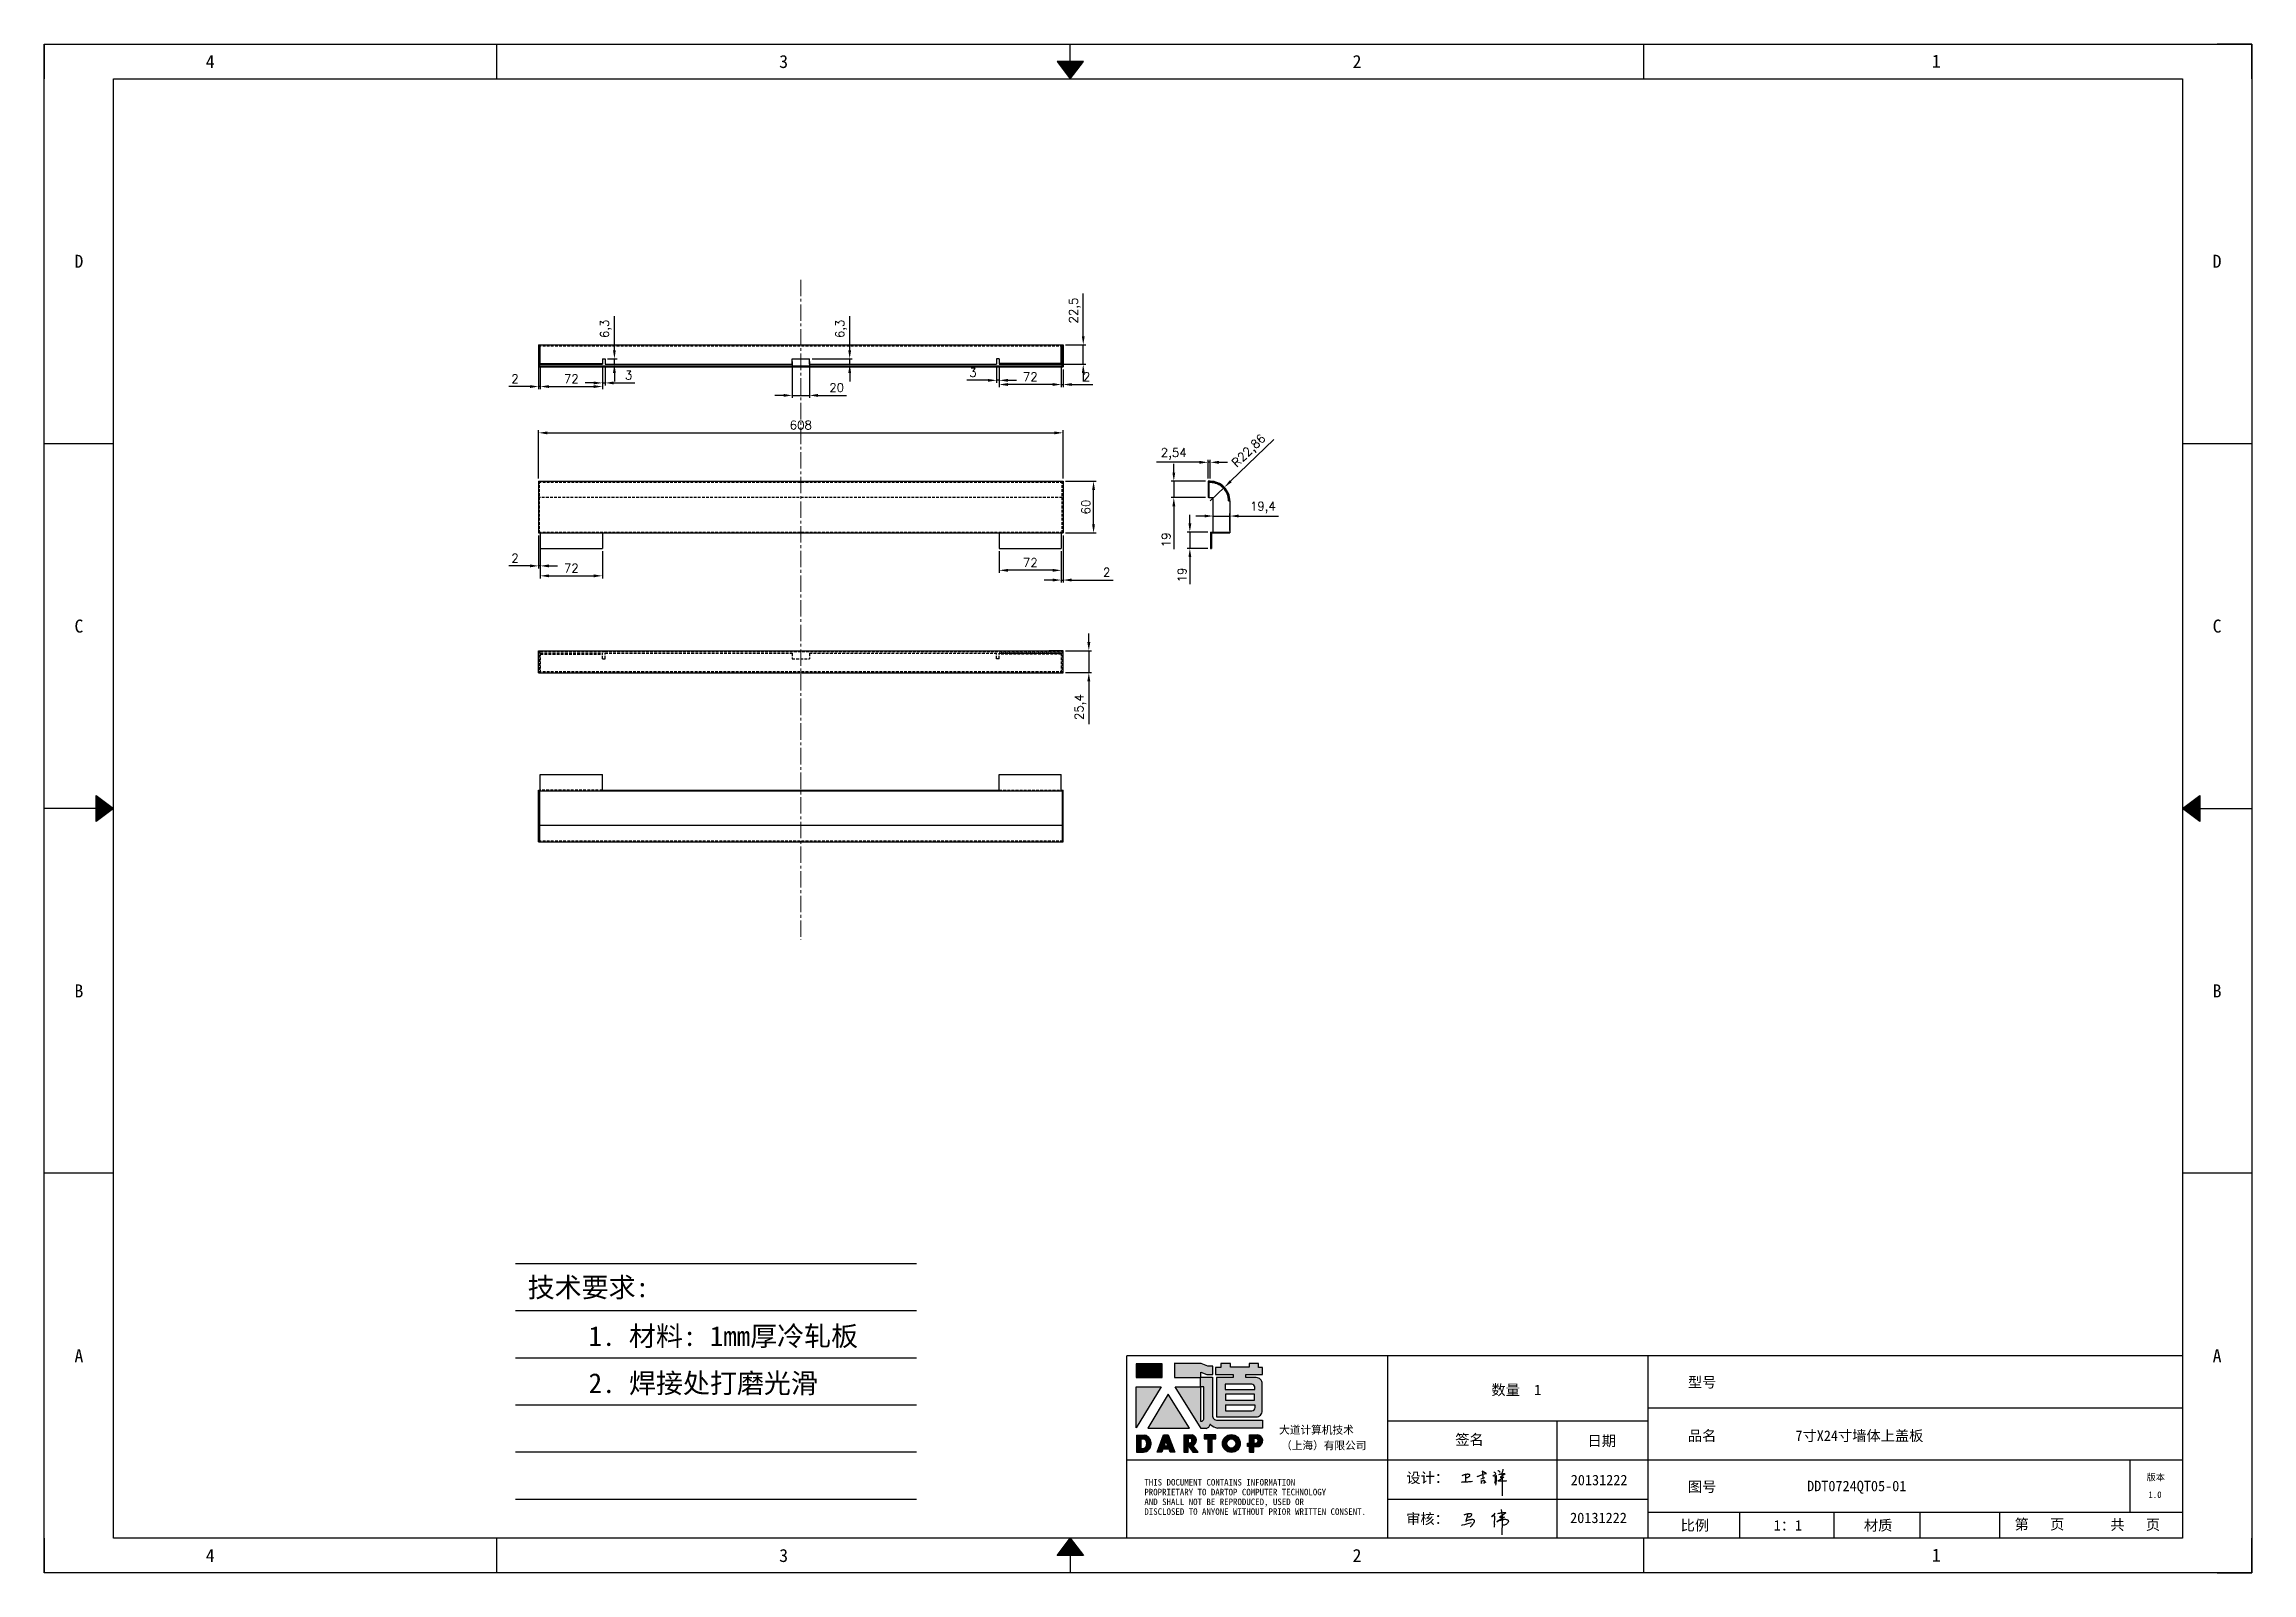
# Model space of a CAD drawing. Header units: millimetres. Extents: x 120943 to 145233, y 4425 to 40233.
# Drawn here: x 125590 to 128150, y 33359 to 35132 of the extents above; entities that cross this region are included whole.
import ezdxf
from ezdxf.enums import TextEntityAlignment as Align

# ---------------------------------------------------------------- set-up
doc = ezdxf.new("R2010")
doc.units = ezdxf.units.MM
for name, pattern in [('CENTER2', [28.575, 19.05, -3.175, 3.175, -3.175]), ('DOT', [0.25, 0, -0.25]), ('HIDDEN2', [4.7625, 3.175, -1.5875])]:
    doc.linetypes.add(name, pattern=pattern)
for name, color, linetype in [('4', 7, 'Continuous'), ('hidden', 3, 'HIDDEN2'), ('print', 30, 'Continuous')]:
    doc.layers.add(name, color=color, linetype=linetype)
doc.layers.add('cen', color=1, linetype='CENTER2', lineweight=9)
doc.layers.add('dim', color=2, linetype='Continuous', lineweight=9)
doc.styles.add('Dartop', font='SIMFANG.TTF')
doc.styles.add('HZ', font='SimSun.ttf')
doc.styles.add('hzHT', font='SIMHEI.TTF')
doc.styles.get("Standard").update_dxf_attribs({"font": 'txt', "bigfont": 'gbcbig.shx'})
doc.dimstyles.new('2-small', dxfattribs={"dimtxt": 10, "dimasz": 10, "dimexe": 3, "dimexo": 3, "dimgap": 4, "dimtad": 1, "dimtxsty": 'Standard', "dimcen": 5, "dimazin": 0, "dimtfac": 1, "dimtmove": 0, "dimatfit": 3, "dimfxl": 1, "dimarcsym": 0})

msp = doc.modelspace()

# ---------------------------------------------------------------- texts
at = {"color": 0}
for s, height, style, p in [('4', 15.108, 'Dartop', (125782.902, 35111.479)), ('3', 15.108, 'Dartop', (126447.655, 35111.479)), ('2', 15.108, 'Dartop', (127112.408, 35111.479)), ('1', 15.108, 'Dartop', (127784.047, 35111.958)), ('D', 15.108, 'Dartop', (125630.653, 34879.822)), ('D', 15.108, 'Dartop', (128109.537, 34879.822)), ('C', 15.108, 'Dartop', (125630.653, 34456.798)), ('C', 15.108, 'Dartop', (128109.537, 34456.798)), ('B', 15.108, 'Dartop', (125630.653, 34033.773)), ('B', 15.108, 'Dartop', (128109.537, 34033.773)), ('A', 15.108, 'Dartop', (125630.653, 33610.749)), ('A', 15.108, 'Dartop', (128109.537, 33610.749)), ('型号', 12.0864, 'hzHT', (127512.527, 33580.005)), ('数量  1', 12.0864, 'hzHT', (127297.115, 33571.13)), ('签名', 12.0864, 'hzHT', (127242.823, 33513.53)), ('日期', 12.0864, 'hzHT', (127396.185, 33512.043)), ('品名', 12.0864, 'hzHT', (127512.527, 33517.958)), ('7寸X24寸墙体上盖板', 12.08642, 'hzHT', (127694.828, 33517.987)), ('20131222', 12.0864, 'hzHT', (127393.083, 33466.604)), ('图号', 12.0864, 'hzHT', (127512.527, 33458.881)), ('DDT0724QT05-01', 12.08642, 'hzHT', (127691.761, 33459.67)), ('版本', 7.554, 'hzHT', (128038.451, 33469.83)), ('1.0', 7.554, 'Dartop', (128037.542, 33449.642)), ('20131222', 12.0864, 'hzHT', (127392.363, 33422.748)), ('比例', 12.0864, 'hzHT', (127504.1, 33414.03)), ('1：1', 12.0864, 'hzHT', (127611.981, 33414.03)), ('材质', 12.0864, 'hzHT', (127716.599, 33414.03)), ('第   页', 12.0864, 'hzHT', (127903.567, 33415.283)), ('共   页', 12.0864, 'hzHT', (128014.591, 33414.843)), ('4', 15.108, 'Dartop', (125782.902, 33379.092)), ('3', 15.108, 'Dartop', (126447.655, 33379.092)), ('2', 15.108, 'Dartop', (127112.408, 33379.092)), ('1', 15.108, 'Dartop', (127784.047, 33379.571))]:
    msp.add_text(s, height=height, dxfattribs=dict(at, style=style)).set_placement(p, align=Align.MIDDLE_CENTER)
at = {"style": 'HZ'}
for s, p in [('技术要求:', (126221.284, 33690.027)), ('1. 材料: 1mm厚冷轧板', (126377.761, 33633.541)), ('2. 焊接处打磨光滑         ', (126424.685, 33578.941))]:
    msp.add_text(s, height=22.932, dxfattribs=at).set_placement(p, align=Align.MIDDLE_CENTER)
at = {"color": 0, "style": 'hzHT'}
for s, height, p in [('THIS DOCUMENT CONTAINS INFORMATION', 7.55401, (126865.894, 33460.198)), ('PROPRIETARY TO DARTOP COMPUTER TECHNOLOGY', 7.55401, (126865.894, 33448.867)), ('设计：', 12.0864, (127169.605, 33463.174)), ('AND SHALL NOT BE REPRODUCED, USED OR', 7.55401, (126865.894, 33437.536)), ('DISCLOSED TO ANYONE WITHOUT PRIOR WRITTEN CONSENT.', 7.55401, (126865.894, 33426.205)), ('审核：', 12.0864, (127169.425, 33415.579))]:
    msp.add_text(s, height=height, dxfattribs=at).set_placement(p)
at = {"layer": '4', "color": 0, "style": 'hzHT'}
for s, p in [('大道计算机技术', (127022.131, 33520.198)), ('（上海）有限公司', (127024.412, 33502.131))]:
    msp.add_text(s, height=9.0648, dxfattribs=at).set_placement(p)

# ---------------------------------------------------------------- blocks, each defined once
blk = doc.blocks.new('*U5')
at = {"color": 254, "linetype": 'Continuous', "extrusion": (0, 0, -1)}
for points in [[(-17, 0.333), (-16.812, 0.25), (-17, 0.5)], [(-17, 0.333), (-17.188, 0.25), (-16.812, 0.25)], [(-17, 0.333), (-17, 0.5), (-17.188, 0.25)]]:
    blk.add_solid(points, dxfattribs=at)
blk = doc.blocks.new('*U4')
at = {"color": 254, "linetype": 'Continuous', "extrusion": (0, 0, -1)}
for points in [[(-33.167, 11), (-33, 11), (-33.25, 11.188)], [(-33.167, 11), (-33.25, 11.188), (-33.25, 10.812)], [(-33.167, 11), (-33.25, 10.812), (-33, 11)]]:
    blk.add_solid(points, dxfattribs=at)
blk = doc.blocks.new('*U6')
at = {"color": 254, "linetype": 'Continuous'}
for points in [[(17, 21.667), (17.188, 21.75), (16.812, 21.75)], [(17, 21.667), (16.812, 21.75), (17, 21.5)], [(17, 21.667), (17, 21.5), (17.188, 21.75)]]:
    blk.add_solid(points, dxfattribs=at)
blk = doc.blocks.new('*U3')
at = {"color": 254, "linetype": 'Continuous', "extrusion": (0, 0, -1)}
for points in [[(-0.833, 11), (-0.75, 10.812), (-0.75, 11.188)], [(-0.833, 11), (-0.75, 11.188), (-1, 11)], [(-0.833, 11), (-1, 11), (-0.75, 10.812)]]:
    blk.add_solid(points, dxfattribs=at)
blk = doc.blocks.new('dadao')
for p, q in [((48, 19.2), (44.9, 10.4)), ((44.9, 10.4), (51.2, 10.4)), ((51.2, 10.4), (48, 19.2))]:
    blk.add_line(p, q)
for points in [[(41.8, 121.6), (41.8, 143.7), (-0.4, 143.7), (-0.4, 121.6), (41.8, 121.6)], [(104.8, 122), (104.8, 130.3), (114.1, 126.3), (124.2, 126.3), (124.2, 139.6), (115.9, 139.6), (105.1, 143.9), (61.5, 143.9)], [(61.7, 144), (61.7, 121.3), (103.9, 121.3)], [(113.4, 38.7), (105.1, 38.7), (63, 106.5), (103.9, 106.5), (103.9, 120.9), (103.9, 121.3)], [(109.7, 53.6), (109.7, 106.2), (104.3, 106.2), (104.3, 50.4), (106.6, 50.4)], [(144.6, 94.4), (144.6, 84.8), (192, 84.8), (192, 94.1), (144.9, 94.1)], [(120.2, 45), (119.5, 45), (119.5, 44.6)], [(0, 28), (0, 0), (11.8, 0)], [(0.1, 28), (14, 28)], [(7.1, 21.8), (7.1, 6.1), (12, 6.1)], [(7.1, 21.8), (11.4, 21.8)], [(76.8, 28.2), (76.8, 0), (84.1, 0), (84.1, 11.1), (91.6, -0.1), (100.3, -0.1), (91.7, 11.1)], [(76.8, 28.2), (90.6, 28.2)], [(84, 22.7), (84, 15.3), (87.2, 15.3)], [(84, 22.7), (87.3, 22.7)], [(183.7, 0), (183.7, 9.6), (180.6, 9.6), (180.6, 14.9), (183.8, 14.9), (183.8, 28.1), (196.1, 28.1), (196.5, 28.1)], [(183.7, 0), (190.9, 0), (190.9, 9.6), (198.8, 9.6)], [(194.9, 22.3), (190.8, 22.3), (190.8, 15), (194.4, 15)]]:
    blk.add_lwpolyline(points)
blk.add_lwpolyline([(137.1, 144.2), (137.1, 137.9), (128.3, 137.9), (128.3, 126.5), (157.3, 126.5), (157.3, 121.5), (130.3, 121.5), (130.3, 57.5), (194.4, 57.5, 0.414214), (204.4, 67.5), (204.4, 111.3, 0.414214), (194.4, 121.3), (177.5, 121.3), (177.5, 126.3), (204.7, 126.3), (204.7, 137.7), (198.2, 137.7), (198.2, 143.9), (183.3, 143.9), (183.3, 138), (153, 138), (153, 144.2), (137.1, 144.2)], format="xyb", close=True)
for points in [[(104.8, 122), (123.4, 122), (123.4, 60, 0.414214), (131.4, 52), (204.8, 52), (204.8, 39.1), (131.7, 39.1)], [(144.3, 110.8), (144.3, 101.8), (192.3, 101.8), (192.3, 105.5, 0.414214), (187.3, 110.5), (144.3, 110.5)], [(144.6, 77), (144.6, 67.5), (187.6, 67.5, 0.414214), (192.6, 72.5), (192.6, 76.4), (144.6, 76.4)]]:
    blk.add_lwpolyline(points, format="xyb")
for points in [[(-0.3, 106.2), (40.4, 106.2), (-0.3, 39.7), (-0.3, 106.2)], [(51.7, 94.1), (18.4, 39.3), (86.2, 39.3)], [(43.8, 28.2), (51.8, 28.2), (62.6, -0.1), (55, -0.1), (53.2, 5), (42.9, 5), (41.1, 0), (33.6, 0)], [(110, 28.1), (110, 21.9), (116, 21.9), (116, -0.1), (123.2, -0.1), (123.2, 22), (129.2, 22), (129.2, 28.1), (110, 28.1)]]:
    blk.add_lwpolyline(points, close=True)
for radius in [14.5, 7.44]:
    blk.add_circle((154.2, 14.2), radius)
for centre, radius, start, end in [((99.2, 60.7), 12.6, 305.6399, 325.969), ((111.6, 46.7), 8.19, 282.9811, 347.6627), ((136, 61.7), 22.9, 226.7358, 259.3209), ((8.5, 13.9), 8.49, 294.2143, 69.7177), ((9.6, 14.2), 14.4, 278.6604, 72.3203), ((86.4, 19), 3.8, 282.527, 76.7196), ((88.6, 19.4), 8.95, 290.6073, 77.2124), ((193.7, 18.7), 3.8, 280.9891, 72.5513), ((195.7, 18.6), 9.51, 288.8959, 85.2442)]:
    blk.add_arc(centre, radius, start, end)
blk = doc.blocks.new('h')
for p, q in [((20768.1, -2360.9), (20773, -2359.1)), ((20769.5, -2366.9), (20769.8, -2370.6)), ((20769.8, -2370.6), (20770.9, -2378)), ((20770.9, -2378), (20771.5, -2370.6)), ((20772.4, -2369.3), (20774.9, -2367.8)), ((20773, -2359.1), (20784.1, -2355.2)), ((20773.3, -2331.8), (20775.3, -2338.7)), ((20789.1, -2340.9), (20773.5, -2331.9)), ((20775.3, -2338.7), (20775.6, -2351.2)), ((20775.6, -2351.2), (20775.5, -2357.3)), ((20782.2, -2369.2), (20780, -2377.1)), ((20780, -2377.1), (20788.3, -2371.3)), ((20780.1, -2366.4), (20780.8, -2366.4)), ((20781.9, -2367.4), (20782.2, -2369.2)), ((20845.7, -2343.5), (20848.4, -2353)), ((20848.9, -2370.3), (20847.9, -2424)), ((20848.4, -2353), (20848.9, -2370.3))]:
    blk.add_line(p, q)
for points in [[(20696.6, -2372.4, 0.002073), (20710.6, -2371.9, 0.016137), (20719.6, -2371.3, 0.008314), (20736.9, -2369.3)], [(20699.1, -2348.2, -0.029745), (20704.6, -2345.4, -0.046842), (20708.4, -2344.2, -0.00919), (20714.3, -2343, -0.018517), (20717.2, -2342.5, -0.037841), (20720.3, -2342.4, -0.039541), (20723.2, -2342.8, -0.149785), (20726, -2344.3, -0.204935), (20726.9, -2346.6, -0.074872), (20726.5, -2348.3, -0.061615), (20725.6, -2350.3, -0.034204), (20723.8, -2352.6, -0.045776), (20722.3, -2354.1, -0.054985), (20720.4, -2355.3, -0.036348), (20717.3, -2356.5, -0.067752), (20715.7, -2356.8, -0.043553), (20713.2, -2356.7)], [(20755, -2351.9, -0.024077), (20759.9, -2350.1, -0.013147), (20768.7, -2346.5, -0.00522), (20775.4, -2344.1, -0.018517), (20777.3, -2343.4, -0.008274), (20786.3, -2341, -0.039541), (20788.3, -2340.8, -0.079216), (20789.4, -2341, -0.204935)], [(20813.5, -2350.1, 0.007348), (20815.9, -2348.7, 0.008421), (20818, -2347.3, 0.009459), (20819.7, -2346.2, -0.016325), (20820.7, -2345.5, -0.173771), (20821.8, -2345.3, -0.085159), (20823.9, -2346, -0.125883), (20826, -2347.9, -0.160659), (20826.6, -2350.1, -0.010447), (20826.5, -2352.3, -0.008247), (20826.2, -2355.1, -0.002698), (20825.3, -2374, 0.001562), (20823.9, -2383.7, 0.016137)], [(20816.8, -2335, -0.053561), (20819.6, -2336.1, -0.075272), (20821.3, -2337.3, -0.005295), (20822.5, -2338.5, -0.009337), (20823.1, -2339.1, -0.026146), (20823.7, -2339.8, -0.016644), (20824.5, -2340.9)], [(20832.1, -2329.2, -0.053561), (20834.9, -2330.3, -0.075272), (20836.7, -2331.5, -0.005295), (20837.8, -2332.6, -0.009337), (20838.5, -2333.3, -0.026146), (20839, -2334, -0.016644), (20839.8, -2335.1)], [(20836, -2343.7, -0.02797), (20842.1, -2342.6, -0.048868), (20845.6, -2342.2, -0.00919), (20851.1, -2341.4, -0.018517), (20853.9, -2341.1, -0.037841), (20856.7, -2341.2, -0.039541), (20859.4, -2341.6, -0.018282), (20840.6, -2354.7, -0.000937)], [(20847.6, -2340.2, 0.021784), (20849.6, -2335.9, 0.028296), (20850.8, -2332.4, 0.008136), (20851.9, -2328.2, 0.028913), (20852.2, -2327, 0.08193), (20852.1, -2325.9, 0.075058), (20851.7, -2324.7, 0.275043)]]:
    blk.add_lwpolyline(points, format="xyb")
for points in [[(20711.3, -2343.5), (20711.3, -2343.5), (20711.5, -2355.8), (20710.7, -2368), (20710.6, -2371.9)], [(20821.5, -2350.6), (20822.4, -2359.2), (20822.2, -2364.9), (20821.7, -2369), (20821.3, -2376.3), (20823.6, -2368.5), (20827.2, -2366.3), (20829.5, -2366.3)], [(20840.6, -2354.7), (20850, -2354.7), (20855, -2354.3), (20845.9, -2361.1), (20840.5, -2364), (20833, -2367.5), (20863.2, -2367.4), (20865.9, -2367.3)]]:
    blk.add_lwpolyline(points)
for centre, radius, start, end in [((20773.7, -2371.2), 2.3, 121.9907, 163.60158), ((20787.5, -2406), 40.3, 100.61827, 108.24823), ((20780.8, -2367.6), 1.15, 9.4675, 90)]:
    blk.add_arc(centre, radius, start, end)
blk = doc.blocks.new('*D103')
at = {"layer": 'Defpoints', "color": 0}
for p in [(126771.6, 34680.9), (126163.6, 34624.8, 68.2), (126771.6, 34624.8, 68.2)]:
    blk.add_point(p, dxfattribs=at)
at = {"layer": 'dim', "color": 0, "lineweight": -2}
for p, q in [((126163.6, 34627.8), (126163.6, 34683.9)), ((126173.6, 34680.9), (126761.6, 34680.9)), ((126771.6, 34627.8), (126771.6, 34683.9))]:
    blk.add_line(p, q, dxfattribs=at)
at = {"layer": 'dim', "color": 0}
for points in [[(126173.6, 34682.5), (126173.6, 34679.2), (126163.6, 34680.9)], [(126761.6, 34682.5), (126761.6, 34679.2), (126771.6, 34680.9)]]:
    blk.add_solid(points, dxfattribs=at)
at = {"layer": 'dim', "color": 0, "insert": (126467.6, 34689.9), "char_height": 10, "attachment_point": 5}
blk.add_mtext('608', dxfattribs=at)
blk = doc.blocks.new('*D104')
at = {"layer": 'Defpoints', "color": 0}
for p in [(126771.6, 34624.8, 68.2), (126807, 34624.8), (126771.6, 34564.8, 68.2)]:
    blk.add_point(p, dxfattribs=at)
at = {"layer": 'dim', "color": 0, "lineweight": -2}
for p, q in [((126774.6, 34624.8), (126810, 34624.8)), ((126807, 34574.8), (126807, 34614.8)), ((126774.6, 34564.8), (126810, 34564.8))]:
    blk.add_line(p, q, dxfattribs=at)
at = {"layer": 'dim', "color": 0}
for points in [[(126805.3, 34614.8), (126808.6, 34614.8), (126807, 34624.8)], [(126805.3, 34574.8), (126808.6, 34574.8), (126807, 34564.8)]]:
    blk.add_solid(points, dxfattribs=at)
at = {"layer": 'dim', "color": 0, "insert": (126798, 34594.8), "char_height": 10, "attachment_point": 5, "rotation": 90}
blk.add_mtext('60', dxfattribs=at)
blk = doc.blocks.new('*D105')
at = {"layer": 'Defpoints', "color": 0}
for p in [(126771.6, 34564.8, 68.2), (126769.6, 34546.8, 68.2), (126769.6, 34510.2)]:
    blk.add_point(p, dxfattribs=at)
at = {"layer": 'dim', "color": 0, "lineweight": -2}
for p, q in [((126771.6, 34561.8), (126771.6, 34507.2)), ((126769.6, 34543.8), (126769.6, 34507.2)), ((126759.6, 34510.2), (126749.6, 34510.2)), ((126769.6, 34510.2), (126771.6, 34510.2)), ((126781.6, 34510.2), (126829.6, 34510.2))]:
    blk.add_line(p, q, dxfattribs=at)
at = {"layer": 'dim', "color": 0}
for points in [[(126759.6, 34511.9), (126759.6, 34508.5), (126769.6, 34510.2)], [(126781.6, 34511.9), (126781.6, 34508.5), (126771.6, 34510.2)]]:
    blk.add_solid(points, dxfattribs=at)
at = {"layer": 'dim', "color": 0, "insert": (126822.2, 34519.2), "char_height": 10, "attachment_point": 5}
blk.add_mtext('2', dxfattribs=at)
blk = doc.blocks.new('*D106')
at = {"layer": 'Defpoints', "color": 0}
for p in [(126697.6, 34546.8, 68.2), (126769.6, 34546.8, 68.2), (126697.6, 34521.5)]:
    blk.add_point(p, dxfattribs=at)
at = {"layer": 'dim', "color": 0, "lineweight": -2}
for p, q in [((126697.6, 34543.8), (126697.6, 34518.5)), ((126769.6, 34543.8), (126769.6, 34518.5)), ((126759.6, 34521.5), (126707.6, 34521.5))]:
    blk.add_line(p, q, dxfattribs=at)
at = {"layer": 'dim', "color": 0}
for points in [[(126707.6, 34523.1), (126707.6, 34519.8), (126697.6, 34521.5)], [(126759.6, 34523.1), (126759.6, 34519.8), (126769.6, 34521.5)]]:
    blk.add_solid(points, dxfattribs=at)
at = {"layer": 'dim', "color": 0, "insert": (126733.6, 34530.5), "char_height": 10, "attachment_point": 5}
blk.add_mtext('72', dxfattribs=at)
blk = doc.blocks.new('*D107')
at = {"layer": 'Defpoints', "color": 0}
for p in [(126942.6, 34565.8, 68.2), (126918.6, 34546.8), (126942.6, 34546.8, 68.2)]:
    blk.add_point(p, dxfattribs=at)
at = {"layer": 'dim', "color": 0, "lineweight": -2}
for p, q in [((126918.6, 34575.8), (126918.6, 34585.8)), ((126939.6, 34565.8), (126915.6, 34565.8)), ((126918.6, 34565.8), (126918.6, 34546.8)), ((126939.6, 34546.8), (126915.6, 34546.8)), ((126918.6, 34536.8), (126918.6, 34505.4))]:
    blk.add_line(p, q, dxfattribs=at)
at = {"layer": 'dim', "color": 0}
for points in [[(126917, 34575.8), (126920.3, 34575.8), (126918.6, 34565.8)], [(126917, 34536.8), (126920.3, 34536.8), (126918.6, 34546.8)]]:
    blk.add_solid(points, dxfattribs=at)
at = {"layer": 'dim', "color": 0, "insert": (126909.6, 34516.1), "char_height": 10, "attachment_point": 5, "rotation": 90}
blk.add_mtext('19', dxfattribs=at)
blk = doc.blocks.new('*D108')
at = {"layer": 'Defpoints', "color": 0}
for p in [(126163.6, 34564.8, 60.8), (126165.6, 34564.8, 45.4), (126163.6, 34526.6)]:
    blk.add_point(p, dxfattribs=at)
at = {"layer": 'dim', "color": 0, "lineweight": -2}
for p, q in [((126163.6, 34561.8), (126163.6, 34523.6)), ((126165.6, 34561.8), (126165.6, 34523.6)), ((126153.6, 34526.6), (126128.9, 34526.6)), ((126165.6, 34526.6), (126163.6, 34526.6)), ((126175.6, 34526.6), (126185.6, 34526.6))]:
    blk.add_line(p, q, dxfattribs=at)
at = {"layer": 'dim', "color": 0}
for points in [[(126153.6, 34528.3), (126153.6, 34524.9), (126163.6, 34526.6)], [(126175.6, 34528.3), (126175.6, 34524.9), (126165.6, 34526.6)]]:
    blk.add_solid(points, dxfattribs=at)
at = {"layer": 'dim', "color": 0, "insert": (126136.2, 34535.6), "char_height": 10, "attachment_point": 5}
blk.add_mtext('2', dxfattribs=at)
blk = doc.blocks.new('*D109')
at = {"layer": 'Defpoints', "color": 0}
for p in [(126165.6, 34546.8, 45.4), (126237.6, 34546.8, 68.2), (126237.6, 34515.1)]:
    blk.add_point(p, dxfattribs=at)
at = {"layer": 'dim', "color": 0, "lineweight": -2}
for p, q in [((126165.6, 34543.8), (126165.6, 34512.1)), ((126237.6, 34543.8), (126237.6, 34512.1)), ((126175.6, 34515.1), (126227.6, 34515.1))]:
    blk.add_line(p, q, dxfattribs=at)
at = {"layer": 'dim', "color": 0}
for points in [[(126175.6, 34516.7), (126175.6, 34513.4), (126165.6, 34515.1)], [(126227.6, 34516.7), (126227.6, 34513.4), (126237.6, 34515.1)]]:
    blk.add_solid(points, dxfattribs=at)
at = {"layer": 'dim', "color": 0, "insert": (126201.6, 34524.1), "char_height": 10, "attachment_point": 5}
blk.add_mtext('72', dxfattribs=at)
blk = doc.blocks.new('*D110')
at = {"layer": 'Defpoints', "color": 0}
for p in [(126163.6, 34781.9, 22.9), (126165.6, 34760.4, 22.9), (126163.6, 34734.6)]:
    blk.add_point(p, dxfattribs=at)
at = {"layer": 'dim', "color": 0, "lineweight": -2}
for p, q in [((126163.6, 34778.9), (126163.6, 34731.6)), ((126153.6, 34734.6), (126128.9, 34734.6)), ((126165.6, 34734.6), (126163.6, 34734.6)), ((126165.6, 34757.4), (126165.6, 34731.6)), ((126175.6, 34734.6), (126185.6, 34734.6))]:
    blk.add_line(p, q, dxfattribs=at)
at = {"layer": 'dim', "color": 0}
for points in [[(126153.6, 34736.2), (126153.6, 34732.9), (126163.6, 34734.6)], [(126175.6, 34736.2), (126175.6, 34732.9), (126165.6, 34734.6)]]:
    blk.add_solid(points, dxfattribs=at)
at = {"layer": 'dim', "color": 0, "insert": (126136.2, 34743.6), "char_height": 10, "attachment_point": 5}
blk.add_mtext('2', dxfattribs=at)
blk = doc.blocks.new('*D111')
at = {"layer": 'Defpoints', "color": 0}
for p in [(126165.6, 34760.4, 22.9), (126237.6, 34760.4, 22.9), (126237.6, 34734.6)]:
    blk.add_point(p, dxfattribs=at)
at = {"layer": 'dim', "color": 0, "lineweight": -2}
for p, q in [((126165.6, 34757.4), (126165.6, 34731.6)), ((126175.6, 34734.6), (126227.6, 34734.6)), ((126237.6, 34757.4), (126237.6, 34731.6))]:
    blk.add_line(p, q, dxfattribs=at)
at = {"layer": 'dim', "color": 0}
for points in [[(126175.6, 34736.2), (126175.6, 34732.9), (126165.6, 34734.6)], [(126227.6, 34736.2), (126227.6, 34732.9), (126237.6, 34734.6)]]:
    blk.add_solid(points, dxfattribs=at)
at = {"layer": 'dim', "color": 0, "insert": (126201.6, 34743.6), "char_height": 10, "attachment_point": 5}
blk.add_mtext('72', dxfattribs=at)
blk = doc.blocks.new('*D112')
at = {"layer": 'Defpoints', "color": 0}
for p in [(126237.6, 34760.4, 22.9), (126240.6, 34760.4, 22.9), (126240.6, 34738.8)]:
    blk.add_point(p, dxfattribs=at)
at = {"layer": 'dim', "color": 0, "lineweight": -2}
for p, q in [((126227.6, 34738.8), (126217.6, 34738.8)), ((126237.6, 34757.4), (126237.6, 34735.8)), ((126237.6, 34738.8), (126240.6, 34738.8)), ((126240.6, 34757.4), (126240.6, 34735.8)), ((126250.6, 34738.8), (126275.2, 34738.8))]:
    blk.add_line(p, q, dxfattribs=at)
at = {"layer": 'dim', "color": 0}
for points in [[(126227.6, 34740.4), (126227.6, 34737.1), (126237.6, 34738.8)], [(126250.6, 34740.4), (126250.6, 34737.1), (126240.6, 34738.8)]]:
    blk.add_solid(points, dxfattribs=at)
at = {"layer": 'dim', "color": 0, "insert": (126267.9, 34747.8), "char_height": 10, "attachment_point": 5}
blk.add_mtext('3', dxfattribs=at)
blk = doc.blocks.new('*D113')
at = {"layer": 'Defpoints', "color": 0}
for p in [(126240.6, 34766.7, 45.4), (126240.6, 34760.4, 45.4), (126251.5, 34766.7)]:
    blk.add_point(p, dxfattribs=at)
at = {"layer": 'dim', "color": 0, "lineweight": -2}
for p, q in [((126251.5, 34776.7), (126251.5, 34816.3)), ((126243.6, 34766.7), (126254.5, 34766.7)), ((126243.6, 34760.4), (126254.5, 34760.4)), ((126251.5, 34760.4), (126251.5, 34766.7)), ((126251.5, 34750.4), (126251.5, 34740.4))]:
    blk.add_line(p, q, dxfattribs=at)
at = {"layer": 'dim', "color": 0}
for points in [[(126249.8, 34776.7), (126253.1, 34776.7), (126251.5, 34766.7)], [(126249.8, 34750.4), (126253.1, 34750.4), (126251.5, 34760.4)]]:
    blk.add_solid(points, dxfattribs=at)
at = {"layer": 'dim', "color": 0, "insert": (126241.6, 34801.5), "char_height": 10, "attachment_point": 5, "rotation": 90}
blk.add_mtext('6,3', dxfattribs=at)
blk = doc.blocks.new('*D114')
at = {"layer": 'Defpoints', "color": 0}
for p in [(126769.6, 34760.4, 22.9), (126771.6, 34757.5, -3.7), (126771.6, 34736.9)]:
    blk.add_point(p, dxfattribs=at)
at = {"layer": 'dim', "color": 0, "lineweight": -2}
for p, q in [((126759.6, 34736.9), (126749.6, 34736.9)), ((126769.6, 34757.4), (126769.6, 34733.9)), ((126769.6, 34736.9), (126771.6, 34736.9)), ((126771.6, 34754.5), (126771.6, 34733.9)), ((126781.6, 34736.9), (126806.2, 34736.9))]:
    blk.add_line(p, q, dxfattribs=at)
at = {"layer": 'dim', "color": 0}
for points in [[(126759.6, 34738.6), (126759.6, 34735.3), (126769.6, 34736.9)], [(126781.6, 34738.6), (126781.6, 34735.3), (126771.6, 34736.9)]]:
    blk.add_solid(points, dxfattribs=at)
at = {"layer": 'dim', "color": 0, "insert": (126798.9, 34745.9), "char_height": 10, "attachment_point": 5}
blk.add_mtext('2', dxfattribs=at)
blk = doc.blocks.new('*D115')
at = {"layer": 'Defpoints', "color": 0}
for p in [(126697.6, 34760.4, 45.4), (126769.6, 34760.4, 22.9), (126697.6, 34736.9)]:
    blk.add_point(p, dxfattribs=at)
at = {"layer": 'dim', "color": 0, "lineweight": -2}
for p, q in [((126697.6, 34757.4), (126697.6, 34733.9)), ((126759.6, 34736.9), (126707.6, 34736.9)), ((126769.6, 34757.4), (126769.6, 34733.9))]:
    blk.add_line(p, q, dxfattribs=at)
at = {"layer": 'dim', "color": 0}
for points in [[(126707.6, 34738.6), (126707.6, 34735.3), (126697.6, 34736.9)], [(126759.6, 34738.6), (126759.6, 34735.3), (126769.6, 34736.9)]]:
    blk.add_solid(points, dxfattribs=at)
at = {"layer": 'dim', "color": 0, "insert": (126733.6, 34745.9), "char_height": 10, "attachment_point": 5}
blk.add_mtext('72', dxfattribs=at)
blk = doc.blocks.new('*D116')
at = {"layer": 'Defpoints', "color": 0}
for p in [(126694.6, 34760.4, 22.9), (126697.6, 34760.4, 22.9), (126694.6, 34741.8)]:
    blk.add_point(p, dxfattribs=at)
at = {"layer": 'dim', "color": 0, "lineweight": -2}
for p, q in [((126684.6, 34741.8), (126659.9, 34741.8)), ((126694.6, 34757.4), (126694.6, 34738.8)), ((126697.6, 34741.8), (126694.6, 34741.8)), ((126697.6, 34757.4), (126697.6, 34738.8)), ((126707.6, 34741.8), (126717.6, 34741.8))]:
    blk.add_line(p, q, dxfattribs=at)
at = {"layer": 'dim', "color": 0}
for points in [[(126684.6, 34743.4), (126684.6, 34740.1), (126694.6, 34741.8)], [(126707.6, 34743.4), (126707.6, 34740.1), (126697.6, 34741.8)]]:
    blk.add_solid(points, dxfattribs=at)
at = {"layer": 'dim', "color": 0, "insert": (126667.2, 34750.8), "char_height": 10, "attachment_point": 5}
blk.add_mtext('3', dxfattribs=at)
blk = doc.blocks.new('*D117')
at = {"layer": 'Defpoints', "color": 0}
for p in [(126769.6, 34760.4, 22.9), (126771.6, 34782.9, 22.9), (126795, 34782.9)]:
    blk.add_point(p, dxfattribs=at)
at = {"layer": 'dim', "color": 0, "lineweight": -2}
for p, q in [((126795, 34792.9), (126795, 34842.5)), ((126772.6, 34760.4), (126798, 34760.4)), ((126774.6, 34782.9), (126798, 34782.9)), ((126795, 34760.4), (126795, 34782.9)), ((126795, 34750.4), (126795, 34740.4))]:
    blk.add_line(p, q, dxfattribs=at)
at = {"layer": 'dim', "color": 0}
for points in [[(126793.4, 34792.9), (126796.7, 34792.9), (126795, 34782.9)], [(126793.4, 34750.4), (126796.7, 34750.4), (126795, 34760.4)]]:
    blk.add_solid(points, dxfattribs=at)
at = {"layer": 'dim', "color": 0, "insert": (126785.2, 34822.7), "char_height": 10, "attachment_point": 5, "rotation": 90}
blk.add_mtext('22,5', dxfattribs=at)
blk = doc.blocks.new('*D118')
at = {"layer": 'Defpoints', "color": 0}
for p in [(126457.6, 34766.7, 22.9), (126477.6, 34766.7, 22.9), (126477.6, 34724.3)]:
    blk.add_point(p, dxfattribs=at)
at = {"layer": 'dim', "color": 0, "lineweight": -2}
for p, q in [((126457.6, 34763.7), (126457.6, 34721.3)), ((126477.6, 34763.7), (126477.6, 34721.3)), ((126447.6, 34724.3), (126437.6, 34724.3)), ((126457.6, 34724.3), (126477.6, 34724.3)), ((126487.6, 34724.3), (126520.6, 34724.3))]:
    blk.add_line(p, q, dxfattribs=at)
at = {"layer": 'dim', "color": 0}
for points in [[(126447.6, 34726), (126447.6, 34722.6), (126457.6, 34724.3)], [(126487.6, 34726), (126487.6, 34722.6), (126477.6, 34724.3)]]:
    blk.add_solid(points, dxfattribs=at)
at = {"layer": 'dim', "color": 0, "insert": (126509.1, 34733.3), "char_height": 10, "attachment_point": 5}
blk.add_mtext('20', dxfattribs=at)
blk = doc.blocks.new('*D119')
at = {"layer": 'Defpoints', "color": 0}
for p in [(126477.6, 34766.7, 22.9), (126477.6, 34760.4, 22.9), (126524.3, 34766.7)]:
    blk.add_point(p, dxfattribs=at)
at = {"layer": 'dim', "color": 0, "lineweight": -2}
for p, q in [((126524.3, 34776.7), (126524.3, 34816.3)), ((126480.6, 34766.7), (126527.3, 34766.7)), ((126480.6, 34760.4), (126527.3, 34760.4)), ((126524.3, 34760.4), (126524.3, 34766.7)), ((126524.3, 34750.4), (126524.3, 34740.4))]:
    blk.add_line(p, q, dxfattribs=at)
at = {"layer": 'dim', "color": 0}
for points in [[(126522.6, 34776.7), (126525.9, 34776.7), (126524.3, 34766.7)], [(126522.6, 34750.4), (126525.9, 34750.4), (126524.3, 34760.4)]]:
    blk.add_solid(points, dxfattribs=at)
at = {"layer": 'dim', "color": 0, "insert": (126514.4, 34801.5), "char_height": 10, "attachment_point": 5, "rotation": 90}
blk.add_mtext('6,3', dxfattribs=at)
blk = doc.blocks.new('*D120')
at = {"layer": 'Defpoints', "color": 0}
for p in [(126958.7, 34617.8), (126942.3, 34601.9)]:
    blk.add_point(p, dxfattribs=at)
at = {"layer": 'dim', "color": 0, "lineweight": -2}
for p, q in [((127016.1, 34673), (126965.9, 34624.7)), ((126942.3, 34601.9), (126958.7, 34617.8))]:
    blk.add_line(p, q, dxfattribs=at)
at = {"layer": 'dim', "color": 0}
blk.add_solid([(126964.8, 34625.9), (126967.1, 34623.5), (126958.7, 34617.8)], dxfattribs=at)
at = {"layer": 'dim', "color": 0, "insert": (126987.8, 34659.4), "char_height": 10, "attachment_point": 5, "rotation": 43.9016}
blk.add_mtext('R22,86', dxfattribs=at)
blk = doc.blocks.new('*D121')
at = {"layer": 'Defpoints', "color": 0}
for p in [(126900, 34624.8), (126939.7, 34624.8, 78.2), (126939.7, 34605.8, 78.2)]:
    blk.add_point(p, dxfattribs=at)
at = {"layer": 'dim', "color": 0, "lineweight": -2}
for p, q in [((126900, 34634.8), (126900, 34644.8)), ((126936.7, 34624.8), (126897, 34624.8)), ((126936.7, 34605.8), (126897, 34605.8)), ((126900, 34624.8), (126900, 34605.8)), ((126900, 34595.8), (126900, 34546.1))]:
    blk.add_line(p, q, dxfattribs=at)
at = {"layer": 'dim', "color": 0}
for points in [[(126898.4, 34634.8), (126901.7, 34634.8), (126900, 34624.8)], [(126898.4, 34595.8), (126901.7, 34595.8), (126900, 34605.8)]]:
    blk.add_solid(points, dxfattribs=at)
at = {"layer": 'dim', "color": 0, "insert": (126891, 34556.8), "char_height": 10, "attachment_point": 5, "rotation": 90}
blk.add_mtext('19', dxfattribs=at)
blk = doc.blocks.new('*D122')
at = {"layer": 'Defpoints', "color": 0}
for p in [(126939.7, 34646.7), (126939.7, 34624.8, 78.2), (126942.3, 34624.8, 78.2)]:
    blk.add_point(p, dxfattribs=at)
at = {"layer": 'dim', "color": 0, "lineweight": -2}
for p, q in [((126929.7, 34646.7), (126880, 34646.7)), ((126939.7, 34627.8), (126939.7, 34649.7)), ((126942.3, 34646.7), (126939.7, 34646.7)), ((126942.3, 34627.8), (126942.3, 34649.7)), ((126952.3, 34646.7), (126962.3, 34646.7))]:
    blk.add_line(p, q, dxfattribs=at)
at = {"layer": 'dim', "color": 0}
for points in [[(126929.7, 34648.4), (126929.7, 34645), (126939.7, 34646.7)], [(126952.3, 34648.4), (126952.3, 34645), (126942.3, 34646.7)]]:
    blk.add_solid(points, dxfattribs=at)
at = {"layer": 'dim', "color": 0, "insert": (126899.9, 34656.5), "char_height": 10, "attachment_point": 5}
blk.add_mtext('2,54', dxfattribs=at)
blk = doc.blocks.new('*D123')
at = {"layer": 'Defpoints', "color": 0}
for p in [(126965.1, 34584.4), (126945.7, 34565.8, 78.2), (126965.1, 34564.8, 68.2)]:
    blk.add_point(p, dxfattribs=at)
at = {"layer": 'dim', "color": 0, "lineweight": -2}
for p, q in [((126935.7, 34584.4), (126925.7, 34584.4)), ((126945.7, 34568.8), (126945.7, 34587.4)), ((126945.7, 34584.4), (126965.1, 34584.4)), ((126965.1, 34567.8), (126965.1, 34587.4)), ((126975.1, 34584.4), (127021.4, 34584.4))]:
    blk.add_line(p, q, dxfattribs=at)
at = {"layer": 'dim', "color": 0}
for points in [[(126935.7, 34586.1), (126935.7, 34582.8), (126945.7, 34584.4)], [(126975.1, 34586.1), (126975.1, 34582.8), (126965.1, 34584.4)]]:
    blk.add_solid(points, dxfattribs=at)
at = {"layer": 'dim', "color": 0, "insert": (127003.3, 34594.3), "char_height": 10, "attachment_point": 5}
blk.add_mtext('19,4', dxfattribs=at)
blk = doc.blocks.new('*D124')
at = {"layer": 'Defpoints', "color": 0}
for p in [(126771.6, 34428.2, -3.7), (126771.6, 34402.8, 1.3), (126801.5, 34402.8)]:
    blk.add_point(p, dxfattribs=at)
at = {"layer": 'dim', "color": 0, "lineweight": -2}
for p, q in [((126774.6, 34428.2), (126804.5, 34428.2)), ((126801.5, 34438.2), (126801.5, 34448.2)), ((126801.5, 34428.2), (126801.5, 34402.8)), ((126774.6, 34402.8), (126804.5, 34402.8)), ((126801.5, 34392.8), (126801.5, 34343.1))]:
    blk.add_line(p, q, dxfattribs=at)
at = {"layer": 'dim', "color": 0}
for points in [[(126799.8, 34438.2), (126803.2, 34438.2), (126801.5, 34428.2)], [(126799.8, 34392.8), (126803.2, 34392.8), (126801.5, 34402.8)]]:
    blk.add_solid(points, dxfattribs=at)
at = {"layer": 'dim', "color": 0, "insert": (126791.7, 34362.9), "char_height": 10, "attachment_point": 5, "rotation": 90}
blk.add_mtext('25,4', dxfattribs=at)

# ---------------------------------------------------------------- dimensions: what is measured, and where the dimension line sits
at = {"layer": 'dim'}
for base, p1, p2, picture, middle in [((126795.038, 34782.868), (126769.579, 34760.368, 22.86), (126771.579, 34782.868, 22.86), '*D117', (126785.205, 34822.701)), ((126251.481, 34766.668), (126240.579, 34760.368, 45.439), (126240.579, 34766.668, 45.439), '*D113', (126241.647, 34801.501)), ((126524.258, 34766.668), (126477.579, 34760.368, 22.86), (126477.579, 34766.668, 22.86), '*D119', (126514.424, 34801.501)), ((126806.968, 34624.771), (126771.579, 34564.771, 68.157), (126771.579, 34624.771, 68.157), '*D104', (126797.968, 34594.771)), ((126918.618, 34546.771), (126942.611, 34565.771, 68.157), (126942.611, 34546.771, 68.157), '*D107', (126909.618, 34516.104)), ((126801.51, 34402.774), (126771.579, 34428.174, -3.739), (126771.579, 34402.774, 1.31), '*D124', (126791.677, 34362.941))]:
    dim = msp.add_linear_dim(base=base, p1=p1, p2=p2, angle=90, dimstyle='2-small', override={"dimpost": '\\X'}, dxfattribs=at)
    dim.commit()
    dim.dimension.update_dxf_attribs({"geometry": picture, "text_midpoint": middle})
for base, p1, p2, picture, middle in [((126163.579, 34734.554), (126165.579, 34760.368, 22.86), (126163.579, 34781.868, 22.86), '*D110', (126136.246, 34743.554)), ((126240.579, 34738.767), (126237.579, 34760.368, 22.86), (126240.579, 34760.368, 22.86), '*D112', (126267.912, 34747.767)), ((126477.579, 34724.311), (126457.579, 34766.668, 22.86), (126477.579, 34766.668, 22.86), '*D118', (126509.079, 34733.311)), ((126694.579, 34741.758), (126697.579, 34760.368, 22.86), (126694.579, 34760.368, 22.86), '*D116', (126667.246, 34750.758)), ((126771.579, 34736.948), (126769.579, 34760.368, 22.86), (126771.579, 34757.468, -3.739), '*D114', (126798.912, 34745.948)), ((126771.579, 34680.864), (126163.579, 34624.771, 68.157), (126771.579, 34624.771, 68.157), '*D103', (126467.579, 34689.864)), ((126939.711, 34646.701), (126942.251, 34624.771, 78.203), (126939.711, 34624.771, 78.203), '*D122', (126899.878, 34656.534)), ((126965.111, 34584.448), (126945.711, 34565.771, 78.203), (126965.111, 34564.771, 68.157), '*D123', (127003.278, 34594.281)), ((126163.579, 34526.61), (126165.579, 34564.771, 45.439), (126163.579, 34564.771, 60.751), '*D108', (126136.246, 34535.61)), ((126237.579, 34515.059), (126165.579, 34546.771, 45.439), (126237.579, 34546.771, 68.157), '*D109', (126201.579, 34524.059)), ((126697.579, 34521.469), (126769.579, 34546.771, 68.157), (126697.579, 34546.771, 68.157), '*D106', (126733.579, 34530.469))]:
    dim = msp.add_linear_dim(base=base, p1=p1, p2=p2, dimstyle='2-small', override={"dimpost": '\\X'}, dxfattribs=at)
    dim.commit()
    dim.dimension.update_dxf_attribs({"geometry": picture, "text_midpoint": middle})
for base, p1, p2, picture, middle in [((126237.579, 34734.554), (126165.579, 34760.368, 22.86), (126237.579, 34760.368, 22.86), '*D111', (126201.579, 34734.554)), ((126697.579, 34736.948), (126769.579, 34760.368, 22.86), (126697.579, 34760.368, 45.439), '*D115', (126733.579, 34736.948)), ((126769.579, 34510.215), (126771.579, 34564.771, 68.157), (126769.579, 34546.771, 68.157), '*D105', (126822.246, 34510.215))]:
    dim = msp.add_linear_dim(base=base, p1=p1, p2=p2, dimstyle='2-small', override={"dimpost": '\\X'}, dxfattribs=at)
    dim.commit()
    dim.dimension.update_dxf_attribs({"geometry": picture, "text_midpoint": middle, "dimtype": 160})
dim = msp.add_radius_dim(center=(126942.251, 34601.911, 78.203), mpoint=(126958.723, 34617.762, 78.203), dimstyle='2-small', override={"dimpost": '\\X'}, dxfattribs=at)
dim.commit()
dim.dimension.update_dxf_attribs({"geometry": '*D120', "text_midpoint": (126987.811, 34659.403, 78.203)})
dim = msp.add_linear_dim(base=(126900.034, 34624.771), p1=(126939.711, 34605.771, 78.203), p2=(126939.711, 34624.771, 78.203), angle=90, dimstyle='2-small', override={"dimpost": '\\X'}, dxfattribs=at)
dim.commit()
dim.dimension.update_dxf_attribs({"geometry": '*D121', "text_midpoint": (126900.034, 34556.771), "dimtype": 160})

# ---------------------------------------------------------------- hatches: boundary and pattern name
for points in [[(126886.462, 33601.392), (126856.327, 33601.392), (126856.327, 33585.648), (126886.462, 33585.648)], [(126885.491, 33574.632), (126856.407, 33574.632), (126856.407, 33527.146)], [(126893.554, 33566.015), (126869.779, 33526.83), (126918.19, 33526.83)], [(126948.93, 33518.812), (126935.171, 33518.812), (126935.171, 33514.447), (126939.464, 33514.447), (126939.464, 33498.718), (126944.604, 33498.718), (126944.604, 33514.458), (126948.93, 33514.458)]]:
    msp.add_hatch(color=0).paths.add_polyline_path(points)
h = msp.add_hatch(color=0)
h.paths.add_polyline_path([(126931.495, 33591.824), (126938.146, 33588.951), (126945.337, 33588.951), (126945.337, 33598.467), (126939.405, 33598.467), (126931.675, 33601.52), (126900.701, 33601.52), (126900.701, 33585.425), (126930.838, 33585.425), (126930.838, 33585.099), (126930.838, 33574.812), (126901.614, 33574.812), (126931.673, 33526.436), (126937.626, 33526.436, 0.27937482), (126941.971, 33530.662), (126941.971, 33530.885), (126942.496, 33530.885, 0.14314537), (126950.691, 33526.714), (127002.925, 33526.714), (127002.925, 33535.889), (126950.468, 33535.889, -0.41421356), (126944.755, 33541.603), (126944.755, 33585.933), (126931.495, 33585.933)])
h.paths.add_polyline_path([(126931.142, 33574.607), (126934.972, 33574.606), (126934.972, 33537.06, -0.08893574), (126932.752, 33534.777), (126931.129, 33534.777)], flags=16)
h = msp.add_hatch(color=0)
h.paths.add_polyline_path([(127002.835, 33597.135), (126998.187, 33597.135), (126998.187, 33601.556), (126987.564, 33601.556), (126987.564, 33597.356), (126965.877, 33597.356), (126965.877, 33601.777), (126954.518, 33601.777), (126954.518, 33597.274), (126948.242, 33597.274), (126948.242, 33589.124), (126968.954, 33589.124), (126968.954, 33585.519), (126949.654, 33585.519), (126949.654, 33539.88), (126995.471, 33539.88, 0.41421356), (127002.613, 33547.022), (127002.613, 33578.277, 0.41421356), (126995.471, 33585.419), (126983.359, 33585.419), (126983.359, 33588.956), (127002.835, 33588.956)])
h.paths.add_polyline_path([(126990.411, 33577.681, -0.41421356), (126993.982, 33574.11), (126993.982, 33571.491), (126959.68, 33571.491), (126959.68, 33577.681)], flags=16)
h.paths.add_polyline_path([(126993.761, 33565.965), (126993.761, 33559.333), (126959.902, 33559.333), (126959.902, 33565.965)], flags=16)
h.paths.add_polyline_path([(126994.203, 33553.364), (126994.203, 33550.524, -0.41421356), (126990.632, 33546.953), (126959.902, 33546.953), (126959.902, 33553.364)], flags=16)
h = msp.add_hatch(color=0)
h.paths.add_polyline_path([(126866.599, 33518.74), (126856.621, 33518.74), (126856.621, 33498.778), (126865.024, 33498.778, 0.79301591)])
h.paths.add_polyline_path([(126865.172, 33503.149), (126861.684, 33503.149), (126861.684, 33514.369), (126864.787, 33514.369, -0.67136089)], flags=16)
h = msp.add_hatch(color=0)
h.paths.add_polyline_path([(126893.629, 33518.905), (126887.934, 33518.905), (126880.612, 33498.756), (126886.005, 33498.756), (126887.274, 33502.327), (126894.582, 33502.327), (126895.878, 33498.713), (126901.315, 33498.713)])
h.paths.add_polyline_path([(126893.185, 33506.176), (126888.658, 33506.176), (126890.88, 33512.507)], flags=16)
h = msp.add_hatch(color=0)
h.paths.add_polyline_path([(126921.307, 33518.891), (126911.493, 33518.891), (126911.493, 33498.745), (126916.679, 33498.745), (126916.679, 33506.731), (126922.009, 33498.673), (126928.276, 33498.673), (126922.141, 33506.681, 0.74405494)])
h.paths.add_polyline_path([(126916.632, 33509.713), (126916.632, 33515.003), (126918.95, 33515.003, -0.79680897), (126918.915, 33509.713)], flags=16)
h = msp.add_hatch(color=0)
h.paths.add_polyline_path([(126956.409, 33508.89, 1), (126977.095, 33508.89, 1)])
h.paths.add_polyline_path([(126972.066, 33508.89, -1), (126961.439, 33508.89, -1)], flags=16)
h = msp.add_hatch(color=0)
h.paths.add_polyline_path([(126996.937, 33518.843), (126996.64, 33518.843), (126987.892, 33518.843), (126987.892, 33509.441), (126985.57, 33509.441), (126985.57, 33505.625), (126987.854, 33505.625), (126987.854, 33498.78), (126992.961, 33498.78), (126992.961, 33505.651), (126998.573, 33505.651, 0.81230381)])
h.paths.add_polyline_path([(126992.885, 33509.467), (126992.885, 33514.726), (126995.792, 33514.726, -0.77821343), (126995.495, 33509.467)], flags=16)

# ---------------------------------------------------------------- linework, layer by layer
at = {"color": 0, "linetype": 'DOT'}
for p, q in [((125590.365, 35131.623), (128109.537, 35131.623)), ((125590.365, 33399.236), (125590.365, 35091.335)), ((128149.825, 35091.335), (128149.825, 33399.236)), ((128109.537, 33358.948), (125590.365, 33358.948))]:
    msp.add_line(p, q, dxfattribs=at)
at = {"color": 0}
for p, q in [((125590.365, 35131.623), (125590.365, 35091.335)), ((126115.279, 35091.335), (126115.279, 35131.623)), ((126780.032, 35111.479), (126780.032, 35131.623)), ((127444.784, 35091.335), (127444.784, 35131.623)), ((128149.825, 35131.623), (128109.537, 35131.623)), ((128149.825, 35091.335), (128149.825, 35131.623)), ((125670.941, 33399.236), (125670.941, 35091.335)), ((125670.941, 35091.335), (128069.249, 35091.335)), ((128069.249, 35091.335), (128069.249, 33399.236)), ((125670.941, 34668.31), (125590.365, 34668.31)), ((128149.825, 34668.31), (128069.249, 34668.31)), ((125650.797, 34245.285), (125590.365, 34245.285)), ((128089.393, 34245.285), (128149.825, 34245.285)), ((125670.941, 33822.261), (125590.365, 33822.261)), ((128149.825, 33822.261), (128069.249, 33822.261)), ((128069.249, 33610.749), (126845.5, 33610.749)), ((126845.5, 33399.236), (126845.5, 33610.749)), ((127147.66, 33610.749), (127147.66, 33399.236)), ((127449.82, 33399.236), (127449.82, 33610.749)), ((127147.66, 33535.209), (127449.82, 33535.209)), ((127344.064, 33535.209), (127344.064, 33399.236)), ((127449.82, 33550.317), (128069.249, 33550.317)), ((126845.5, 33489.884), (127147.66, 33489.884)), ((127147.66, 33489.884), (128069.249, 33489.884)), ((128008.817, 33429.452), (128008.817, 33489.884)), ((127147.66, 33444.56), (127449.82, 33444.56)), ((127449.82, 33429.452), (128069.249, 33429.452)), ((127556.128, 33399.236), (127556.128, 33429.452)), ((127665.685, 33399.236), (127665.685, 33429.452)), ((127765.282, 33399.236), (127765.282, 33429.452)), ((127857.737, 33399.236), (127857.737, 33429.452)), ((125590.365, 33399.236), (125590.365, 33358.948)), ((128069.249, 33399.236), (125670.941, 33399.236)), ((126115.279, 33358.948), (126115.279, 33399.236)), ((126780.032, 33379.092), (126780.032, 33358.948)), ((127444.784, 33358.948), (127444.784, 33399.236)), ((128149.825, 33358.948), (128149.825, 33399.236)), ((128109.537, 33358.948), (128149.825, 33358.948))]:
    msp.add_line(p, q, dxfattribs=at)
for p, q in [((126163.579, 34782.868, 22.86), (126771.579, 34782.868, 22.86)), ((126163.579, 34782.868, 45.508), (126163.579, 34757.468, 45.508)), ((126163.579, 34763.468, 22.86), (126164.579, 34763.468, 22.86)), ((126164.579, 34757.468, -3.739), (126164.579, 34781.868, -3.739)), ((126165.579, 34758.468, 22.86), (126164.579, 34758.468, 22.86)), ((126165.579, 34760.368, 22.86), (126165.579, 34781.868, 22.86)), ((126165.579, 34761.368, 22.86), (126237.579, 34761.368, 22.86)), ((126165.579, 34760.368, 22.86), (126237.579, 34760.368, 22.86)), ((126165.579, 34758.468, 22.86), (126240.579, 34758.468, 22.86)), ((126237.579, 34766.668, 22.86), (126240.579, 34766.668, 22.86)), ((126237.579, 34766.668, 45.439), (126237.579, 34760.368, 45.439)), ((126240.579, 34766.668, 45.439), (126240.579, 34760.368, 45.439)), ((126240.579, 34760.368, 22.86), (126457.579, 34760.368, 22.86)), ((126240.579, 34758.468, 22.86), (126770.579, 34758.468, 22.86)), ((126457.579, 34766.668, 22.86), (126477.579, 34766.668, 22.86)), ((126457.579, 34760.368, 22.86), (126457.579, 34766.668, 22.86)), ((126477.579, 34760.368, 22.86), (126477.579, 34766.668, 22.86)), ((126477.579, 34760.368, 22.86), (126694.579, 34760.368, 22.86)), ((126697.579, 34766.668, 22.86), (126694.579, 34766.668, 22.86)), ((126694.579, 34766.668, 45.439), (126694.579, 34760.368, 45.439)), ((126697.579, 34766.668, 45.439), (126697.579, 34760.368, 45.439)), ((126769.579, 34761.368, 22.86), (126697.579, 34761.368, 22.86)), ((126697.579, 34760.368, 22.86), (126769.579, 34760.368, 22.86)), ((126769.579, 34760.368, 22.86), (126697.579, 34760.368, 22.86)), ((126769.579, 34760.368, 22.86), (126769.579, 34781.868, 22.86)), ((126770.579, 34757.468, -3.739), (126770.579, 34781.868, -3.739)), ((126770.579, 34763.468, 22.86), (126771.579, 34763.468, 22.86)), ((126771.579, 34782.868, 1.31), (126771.579, 34757.468, -3.739)), ((126771.579, 34781.368, -3.739), (126771.579, 34757.468, -3.739)), ((126163.579, 34757.468, 22.86), (126771.579, 34757.468, 22.86)), ((126771.579, 34757.468, -3.739), (126755.579, 34757.468, -3.739)), ((126163.579, 34624.771, 72.715), (126163.579, 34564.771, 60.751)), ((126163.579, 34624.771, 68.157), (126771.579, 34624.771, 68.157)), ((126771.579, 34624.771, 68.157), (126771.579, 34564.771, 56.23)), ((126939.711, 34624.771, 78.203), (126939.711, 34605.771, 78.203)), ((126942.251, 34624.771, 78.203), (126939.711, 34624.771, 78.203)), ((126940.711, 34605.771, 78.203), (126939.711, 34605.771, 78.203)), ((126940.711, 34623.771, 78.203), (126940.711, 34605.771, 78.203)), ((126942.251, 34623.771, 78.203), (126940.711, 34623.771, 78.203)), ((126942.251, 34623.211, 78.203), (126940.711, 34623.211, 78.203)), ((126940.711, 34605.771, 78.203), (126940.711, 34623.211, 78.203)), ((126940.711, 34605.771, 78.203), (126945.711, 34605.771, 78.203)), ((126945.711, 34565.771, 78.203), (126945.711, 34605.771, 78.203)), ((126963.611, 34601.911, 78.203), (126964.111, 34601.911, 78.203)), ((126965.111, 34601.911, 78.203), (126965.111, 34564.771, 78.203)), ((126163.579, 34564.771, 68.157), (126771.579, 34564.771, 68.157)), ((126165.579, 34564.771, 45.439), (126165.579, 34546.771, 45.439)), ((126237.579, 34564.771, 45.439), (126237.579, 34546.771, 45.439)), ((126697.579, 34564.771, 68.157), (126697.579, 34546.771, 68.157)), ((126769.579, 34564.771, 68.157), (126769.579, 34546.771, 68.157)), ((126942.611, 34565.771, 78.203), (126942.611, 34564.771, 78.203)), ((126942.611, 34565.771, 68.157), (126964.111, 34565.771, 68.157)), ((126942.611, 34564.771, 68.157), (126965.111, 34564.771, 68.157)), ((126942.611, 34564.771, 68.157), (126942.611, 34546.771, 68.157)), ((126943.611, 34564.771, 68.157), (126943.611, 34546.771, 68.157)), ((126165.579, 34546.771, 68.157), (126237.579, 34546.771, 68.157)), ((126697.579, 34546.771, 68.157), (126769.579, 34546.771, 68.157)), ((126942.611, 34546.771, 68.157), (126943.611, 34546.771, 68.157)), ((126163.579, 34428.174, 22.86), (126771.579, 34428.174, 22.86)), ((126163.579, 34402.774, 45.508), (126163.579, 34428.174, 45.508)), ((126771.579, 34428.174, -3.739), (126755.579, 34428.174, -3.739)), ((126771.579, 34404.274, -3.739), (126771.579, 34428.174, -3.739)), ((126771.579, 34402.774, 1.31), (126771.579, 34428.174, -3.739)), ((126163.579, 34402.774, 22.86), (126771.579, 34402.774, 22.86)), ((126165.579, 34284.677, 68.157), (126237.579, 34284.677, 68.157)), ((126165.579, 34266.677, 45.439), (126165.579, 34284.677, 45.439)), ((126237.579, 34266.677, 45.439), (126237.579, 34284.677, 45.439)), ((126697.579, 34284.677, 68.157), (126769.579, 34284.677, 68.157)), ((126697.579, 34266.677, 68.157), (126697.579, 34284.677, 68.157)), ((126769.579, 34266.677, 68.157), (126769.579, 34284.677, 68.157)), ((126163.579, 34206.677, 72.715), (126163.579, 34266.677, 60.751)), ((126163.579, 34266.677, 68.157), (126165.579, 34266.677, 68.157)), ((126164.579, 34266.677, 45.439), (126164.579, 34207.677, 45.439)), ((126164.579, 34265.677, 68.157), (126770.579, 34265.677, 68.157)), ((126237.579, 34266.677, 68.157), (126697.579, 34266.677, 68.157)), ((126769.579, 34266.677, 68.157), (126771.579, 34266.677, 68.157)), ((126770.579, 34266.677, 45.439), (126770.579, 34207.677, 45.439)), ((126771.579, 34206.677, 68.157), (126771.579, 34266.677, 56.23)), ((126770.579, 34225.677, 78.203), (126164.579, 34225.677, 78.203)), ((126163.579, 34206.677, 68.157), (126771.579, 34206.677, 68.157)), ((127279.698, 33432.407), (127280.565, 33425.165)), ((127277.425, 33419.903), (127274.456, 33418.296)), ((127279.562, 33421.044), (127277.425, 33419.903)), ((127277.547, 33423.447), (127281.322, 33423.447)), ((127283.336, 33423.63), (127279.562, 33421.044)), ((127280.705, 33419.818), (127280.385, 33403.179)), ((127280.565, 33425.165), (127280.705, 33419.818)), ((127281.322, 33423.447), (127283.336, 33423.63))]:
    msp.add_line(p, q)
for points in [[(126780.032, 35091.335), (126795.14, 35111.479), (126764.924, 35111.479), (126780.032, 35091.335)], [(125670.941, 34245.285), (125650.797, 34230.177), (125650.797, 34260.393), (125670.941, 34245.285)], [(128069.249, 34245.285), (128089.393, 34260.393), (128089.393, 34230.177), (128069.249, 34245.285)], [(126780.032, 33399.236), (126795.14, 33379.092), (126764.924, 33379.092), (126780.032, 33399.236)]]:
    msp.add_lwpolyline(points, close=True, dxfattribs=at)
for points in [[(127236.723, 33426.059, -0.02974503), (127238.45, 33426.924, -0.04684215), (127239.62, 33427.301, -0.00919025), (127241.445, 33427.67, -0.01851715), (127242.359, 33427.802, -0.03784064), (127243.303, 33427.832, -0.03954126), (127244.201, 33427.72, -0.14978519), (127245.077, 33427.242, -0.20493524), (127245.345, 33426.548, -0.07487171), (127245.243, 33426.001, -0.06161465), (127244.945, 33425.395, -0.0342039), (127244.405, 33424.682, -0.04577587), (127243.921, 33424.219, -0.05498501), (127243.336, 33423.852, -0.03634791), (127242.367, 33423.466, -0.06775206), (127241.882, 33423.382, -0.04355337), (127241.118, 33423.422)], [(127275.694, 33427.901, -0.02797026), (127278.135, 33428.352, -0.04886788), (127279.549, 33428.502, -0.00919025), (127281.774, 33428.832, -0.01851715), (127282.886, 33428.934, -0.03784064), (127284.027, 33428.91, -0.03954126), (127285.102, 33428.719, -0.01828189), (127277.547, 33423.447, -0.0009369)], [(127274.456, 33418.296, -0.02974503), (127277.151, 33419.646, -0.04684215), (127278.975, 33420.233, -0.00919025), (127281.822, 33420.808, -0.01851715), (127283.249, 33421.015, -0.03784064), (127284.722, 33421.061, -0.03954126), (127286.121, 33420.887, -0.14978519), (127287.488, 33420.141, -0.20493524), (127287.907, 33419.059, -0.07487171), (127287.748, 33418.205, -0.06161465), (127287.283, 33417.26, -0.0342039), (127286.44, 33416.147, -0.04577587), (127285.685, 33415.426, -0.05498501), (127284.773, 33414.852, -0.03634791), (127283.261, 33414.251, -0.06775206), (127282.504, 33414.12, -0.04355337), (127281.313, 33414.182)]]:
    msp.add_lwpolyline(points, format="xyb")
msp.add_lwpolyline([(127240.53, 33427.494), (127240.53, 33427.494), (127239.953, 33423.954), (127239.002, 33420.625), (127238.381, 33418.582)])
for centre, radius, start, end in [((126942.251, 34601.911, 78.203), 22.86, 359.999225, 90), ((126942.251, 34601.911, 78.203), 21.86, 359.999225, 90), ((126942.311, 34601.911, 78.203), 21.3, 0, 90.161397), ((127164.184, 33535.316), 152.514, 313.366132, 315.296084), ((127232.304, 33420.438), 6.385, 281.076982, 291.212632), ((127091.902, 33990.341), 593.276, 283.91895, 284.971512), ((127248.138, 33401.694), 19.504, 113.202449, 120.017497), ((127243.561, 33412.373), 7.885, 102.47486, 113.202449), ((127254.986, 33360.728), 60.779, 100.36867, 102.47486), ((127242.29, 33417.448), 5.03, 283.816254, 294.030509), ((127246.743, 33405.78), 14.979, 96.125337, 100.36867), ((127243.364, 33414.96), 2.32, 294.836428, 309.901134), ((127212.434, 33443.496), 44.385, 316.919563, 320.58866), ((127245.945, 33413.218), 7.499, 87.457037, 96.125337), ((127245.973, 33413.846), 6.87, 78.399567, 87.457037), ((127237.585, 33421.935), 11.285, 324.094808, 331.378357), ((127246.943, 33418.573), 2.045, 44.324655, 78.399567), ((127246.344, 33417.507), 1.508, 319.573073, 337.48549), ((127242.191, 33420.825), 6.777, 324.910666, 333.348429), ((127245.487, 33419.594), 3.301, 326.76781, 340.871018), ((127247.594, 33419.209), 1.134, 357.998393, 44.324655), ((127246.486, 33419.248), 2.243, 340.871018, 357.998393), ((127253.567, 33450.025), 29.831, 299.265464, 300.9495), ((127321.149, 33199.976), 230.333, 102.46592, 103.2053), ((127753.15, 33342.381), 486.8, 171.410173, 171.768083), ((127271.451, 33423.904), 0.975, 52.375745, 91.291159), ((126413.659, 33451.572), 858.927, 357.565664, 358.057278), ((127271.117, 33424.056), 1.118, 357.196828, 33.705179), ((127245.961, 33425.703), 26.332, 352.912546, 354.802684), ((127255.839, 33424.804), 16.413, 354.802684, 357.196828)]:
    msp.add_arc(centre, radius, start, end)
at = {"layer": 'cen'}
msp.add_line((126467.579, 34858.439, 22.86), (126467.579, 34093.039, 22.86), dxfattribs=at)
at = {"layer": 'Defpoints'}
for p, q in [((126136.829, 33717.583), (126601.867, 33717.583)), ((126136.829, 33662.983), (126601.867, 33662.983)), ((126136.829, 33662.983), (126601.867, 33662.983)), ((126136.829, 33608.383), (126601.867, 33608.383)), ((126136.829, 33553.783), (126601.867, 33553.783)), ((126136.829, 33499.183), (126601.867, 33499.183)), ((126136.829, 33444.583), (126601.867, 33444.583))]:
    msp.add_line(p, q, dxfattribs=at)
at = {"layer": 'hidden'}
for p, q in [((126163.579, 34781.868, 22.86), (126771.579, 34781.868, 22.86)), ((126771.579, 34781.868, 22.86), (126163.579, 34781.868, 22.86)), ((126164.579, 34757.468, -3.739), (126164.579, 34781.868, -3.739)), ((126165.579, 34758.468, 22.86), (126164.579, 34758.468, 22.86)), ((126163.579, 34623.771, 68.157), (126771.579, 34623.771, 68.157)), ((126164.579, 34564.771, 45.439), (126164.579, 34623.771, 45.439)), ((126770.579, 34605.771, 78.203), (126164.579, 34605.771, 78.203)), ((126770.579, 34564.771, 45.439), (126770.579, 34623.771, 45.439)), ((126771.579, 34623.211, 45.439), (126770.579, 34623.211, 45.439)), ((126163.579, 34565.771, 68.157), (126771.579, 34565.771, 68.157)), ((126164.579, 34428.174, -3.739), (126164.579, 34403.774, -3.739)), ((126164.579, 34428.174, -3.739), (126164.579, 34403.774, -3.739)), ((126165.579, 34427.174, 22.86), (126164.579, 34427.174, 22.86)), ((126165.579, 34427.174, 22.86), (126164.579, 34427.174, 22.86)), ((126165.579, 34427.174, 22.86), (126240.579, 34427.174, 22.86)), ((126165.579, 34425.274, 22.86), (126165.579, 34403.774, 22.86)), ((126165.579, 34425.274, 22.86), (126237.579, 34425.274, 22.86)), ((126237.579, 34418.974, 45.439), (126237.579, 34425.274, 45.439)), ((126240.579, 34427.174, 22.86), (126770.579, 34427.174, 22.86)), ((126240.579, 34425.274, 22.86), (126457.579, 34425.274, 22.86)), ((126240.579, 34418.974, 45.439), (126240.579, 34425.274, 45.439)), ((126457.579, 34425.274, 22.86), (126457.579, 34418.974, 22.86)), ((126477.579, 34425.274, 22.86), (126694.579, 34425.274, 22.86)), ((126477.579, 34425.274, 22.86), (126477.579, 34418.974, 22.86)), ((126694.579, 34418.974, 45.439), (126694.579, 34425.274, 45.439)), ((126697.579, 34425.274, 22.86), (126769.579, 34425.274, 22.86)), ((126769.579, 34425.274, 22.86), (126697.579, 34425.274, 22.86)), ((126697.579, 34418.974, 45.439), (126697.579, 34425.274, 45.439)), ((126769.579, 34425.274, 22.86), (126769.579, 34403.774, 22.86)), ((126770.579, 34428.174, -3.739), (126770.579, 34403.774, -3.739)), ((126163.579, 34422.174, 22.86), (126164.579, 34422.174, 22.86)), ((126163.579, 34403.774, 22.86), (126771.579, 34403.774, 22.86)), ((126771.579, 34403.774, 22.86), (126163.579, 34403.774, 22.86)), ((126165.579, 34424.274, 22.86), (126237.579, 34424.274, 22.86)), ((126237.579, 34418.974, 22.86), (126240.579, 34418.974, 22.86)), ((126457.579, 34418.974, 22.86), (126477.579, 34418.974, 22.86)), ((126697.579, 34418.974, 22.86), (126694.579, 34418.974, 22.86)), ((126769.579, 34424.274, 22.86), (126697.579, 34424.274, 22.86)), ((126770.579, 34422.174, 22.86), (126771.579, 34422.174, 22.86)), ((126237.579, 34266.677, 45.439), (126165.579, 34266.677, 45.439)), ((126697.579, 34266.677, 68.157), (126769.579, 34266.677, 68.157)), ((126163.579, 34207.677, 68.157), (126771.579, 34207.677, 68.157)), ((126771.579, 34208.237, 45.439), (126770.579, 34208.237, 45.439))]:
    msp.add_line(p, q, dxfattribs=at)
at = {"layer": 'print'}
msp.add_lwpolyline([(125590.365, 35131.623), (128149.825, 35131.623), (128149.825, 33358.948), (125590.365, 33358.948)], close=True, dxfattribs=at)

# ---------------------------------------------------------------- block references
at = {"color": 0, "linetype": 'Continuous', "xscale": 80.57610619627711, "yscale": 80.57610619687368, "zscale": 80.57610619687446}
for name, p in [('*U6', (125410.238, 33358.948)), ('*U3', (125590.365, 33358.948)), ('*U4', (125410.238, 33358.948)), ('*U5', (125410.238, 33358.948))]:
    msp.add_blockref(name, p, dxfattribs=at)
at = {"color": 0}
for name, p, xscale, yscale, zscale in [('dadao', (126856.621, 33498.778), 0.7141973048657924, 0.7141973049202118, 0.7141973049268417), ('h', (120819.84, 34199.483), 0.3098964079397265, 0.3098964079412326, 0.3098964079411201)]:
    msp.add_blockref(name, p, dxfattribs=dict(at, xscale=xscale, yscale=yscale, zscale=zscale))

msp.set_redraw_order([(e.dxf.handle, doc.entitydb.next_handle()) for e in msp.query("TEXT MTEXT ATTDEF DIMENSION ARC_DIMENSION")])  # texts and dimensions are drawn at this point

doc.saveas('drawing.dxf')
